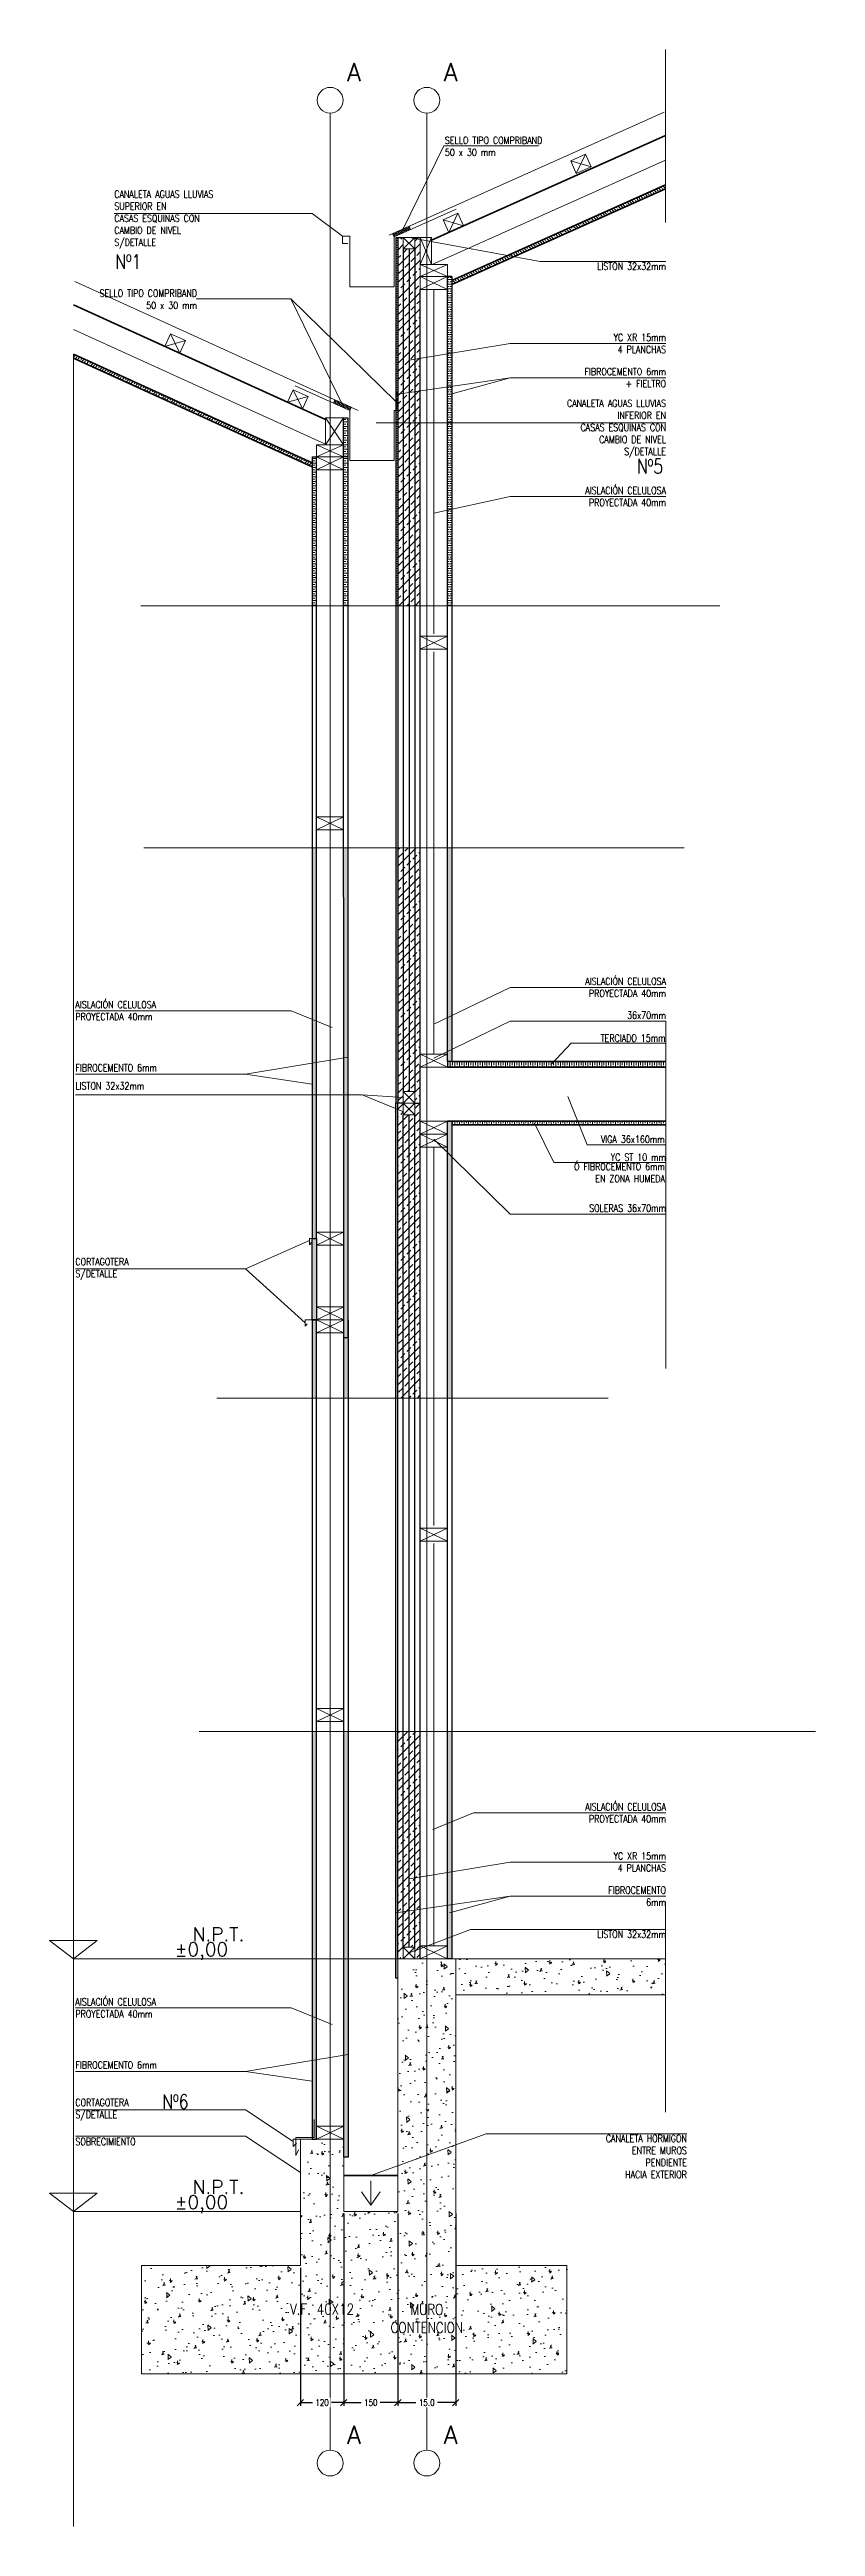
# Model space of a CAD drawing. Header units: metres. Extents: x -2 to 690, y -116 to 73.
# Drawn here: x 480.78 to 482.9, y -88.93 to -82.07 of the extents above; entities that cross this region are included whole.
import ezdxf
from ezdxf.enums import TextEntityAlignment as Align

# ---------------------------------------------------------------- set-up
doc = ezdxf.new("R2010")
doc.units = ezdxf.units.M
doc.header["$LTSCALE"] = 5
doc.header["$MEASUREMENT"] = 0
doc.layers.get('0').update_dxf_attribs({"color": 30})
doc.layers.get('DEFPOINTS').update_dxf_attribs({"color": 210})
doc.layers.add('_AUX', color=210, linetype='Continuous', lineweight=18, plot=False)
for name, color, linetype, lineweight in [('A-ANNO-DIMS', 3, 'Continuous', 18), ('A-ANNO-SYMB', 3, 'Continuous', 18), ('A-ANNO-TEXT', 3, 'Continuous', 18), ('A-DETL-MCUT', 4, 'Continuous', 25), ('A-DETL-PATT', 8, 'Continuous', 18), ('A-ELEV-IDEN', 3, 'Continuous', 18), ('A-ELEV-MBE1', 7, 'Continuous', 35), ('A-ELEV-MBE2', 4, 'Continuous', 25), ('A-WALL-PATT', 8, 'Continuous', 18), ('A-WALL-STUD', 3, 'Continuous', 18)]:
    doc.layers.add(name, color=color, linetype=linetype, lineweight=lineweight)
doc.styles.add('E-ROMANS', font='romans.shx', dxfattribs={"width": 0.8})
doc.dimstyles.new('E-0010_TICK_18', dxfattribs={"dimscale": 0.001, "dimtxt": 18, "dimasz": 18, "dimexe": 9, "dimexo": 6, "dimgap": 9, "dimtad": 0, "dimdec": 0, "dimlfac": 1000, "dimzin": 0, "dimdsep": 46, "dimtxsty": 'E-ROMANS', "dimblk": 'OBLIQUE', "dimcen": 9, "dimclrd": 256, "dimclre": 256, "dimclrt": 256, "dimadec": 0, "dimazin": 0, "dimtfac": 1, "dimtdec": 0, "dimtmove": 1, "dimatfit": 3, "dimldrblk": 'OPEN90', "dimfxl": 1, "dimtfill": 1, "dimtolj": 1, "dimtzin": 0, "dimarcsym": 0})
pattern_1 = [(0, (0, 0), (0, 0.0127), []), (0, (0, 0.00635), (0, 0.0127), [0.00635, -0.003175])]
pattern_2 = [(95, (0, 0), (0.070047325, 0.05877669), [0.009525, -0.104775]), (40, (0, 0), (-0.080008945, 0.055088503), [0.00762, -0.08382]), (145.451, (0.00584, 0.0049), (-0.009961079, 0.113865118), [0.008095, -0.089045]), (91.1842, (-0.01796, 0.01796), (0.110705122, 0.080976706), [0.0142875, -0.1571625]), (141.6356, (-0.00874, 0.02471), (-0.003543072, 0.171413216), [0.0121425, -0.1335675]), (36.184, (-0.01796, 0.01796), (-0.003542786, 0.171413193), [0.01143, -0.12573]), (66, (-0.00449, 0.02245), (0.089760276, 0.017447634), [0.009525, -0.104775]), (11, (-0.00449, 0.02245), (-0.043269963, 0.086970597), [0.00762, -0.08382]), (116.4514, (0.00299, 0.023905), (0.04649002, 0.104418228), [0.008095, -0.089045]), (82.5, (0, 0), (-0.0288027345, 0.0309867068), [0, -0.082804, 0, -0.08509, 0, -0.0841375]), (52.5, (0, 0), (-0.0117948637, 0.0590435), [0, -0.048514, 0, -0.080899, 0, -0.0320675]), (12.5, (-0.020026, -0.020026), (0.0499639315, 0.0459130978), [0, -0.03175, 0, -0.09906, 0, -0.131445]), (2.5, (-0.029006, -0.029006), (0.043381952, 0.0613611964), [0, -0.041275, 0, -0.065786, 0, -0.093345])]
pattern_3 = [(90, (0, 0), (-0.0127, 8e-19), []), (90, (-0.00635, 0), (-0.0127, 8e-19), [0.00635, -0.003175])]
pattern_4 = [(45, (0, 0), (-0.0224506403, 0.0224506403), []), (45, (-0.011225, 0.011225), (-0.0224506403, 0.0224506403), [0.015875, -0.0079375])]

msp = doc.modelspace()

# ---------------------------------------------------------------- texts
at = {"layer": 'A-ANNO-TEXT', "style": 'E-ROMANS'}
for s, insert, char_height, attachment_point in [('SELLO TIPO COMPRIBAND\\P50 x 30 mm', (481.8739, -82.3331), 0.02, 4), ('CANALETA AGUAS LLUVIAS\\PSUPERIOR EN\\PCASAS ESQUINAS CON \\PCAMBIO DE NIVEL\\PS/DETALLE', (480.9586, -82.5358), 0.02, 4), ('Nº1', (480.9973, -82.6326), 0.04, 2), ('LISTON 32x32mm', (482.486, -82.6554), 0.02, 3), ('SELLO TIPO COMPRIBAND\\P50 x 30 mm', (481.1876, -82.7568), 0.02, 6), ('YC XR 15mm\\P4 PLANCHAS', (482.486, -82.8792), 0.02, 6), ('FIBROCEMENTO 6mm\\P+ FIELTRO', (482.486, -82.974), 0.02, 6), ('CANALETA AGUAS LLUVIAS\\PINFERIOR EN\\PCASAS ESQUINAS CON \\PCAMBIO DE NIVEL\\PS/DETALLE', (482.486, -83.1151), 0.02, 6), ('Nº5', (482.4416, -83.1992), 0.04, 2), ('AISLACIÓN CELULOSA\\PPROYECTADA 40mm', (482.486, -83.3031), 0.02, 6), ('AISLACIÓN CELULOSA\\PPROYECTADA 40mm', (482.486, -84.6627), 0.02, 6), ('AISLACIÓN CELULOSA\\PPROYECTADA 40mm', (480.8509, -84.7273), 0.02, 4), ('36x70mm', (482.486, -84.74), 0.02, 6), ('TERCIADO 15mm', (482.4849, -84.8035), 0.02, 6), ('FIBROCEMENTO 6mm', (480.8509, -84.8856), 0.02, 4), ('LISTON 32x32mm', (480.8509, -84.9357), 0.02, 4), ('VIGA 36x160mm', (482.4824, -85.0835), 0.02, 6), ('YC ST 10 mm', (482.486, -85.1333), 0.02, 6), ('Ó FIBROCEMENTO 6mm\\PEN ZONA HUMEDA', (482.483, -85.176), 0.02, 6), ('SOLERAS 36x70mm', (482.486, -85.2744), 0.02, 6), ('CORTAGOTERA\\PS/DETALLE', (480.8509, -85.4424), 0.02, 4), ('AISLACIÓN CELULOSA\\PPROYECTADA 40mm', (482.486, -86.9492), 0.02, 6), ('YC XR 15mm\\P4 PLANCHAS', (482.486, -87.0854), 0.02, 6), ('FIBROCEMENTO\\P6mm', (482.486, -87.1802), 0.02, 6), ('LISTON 32x32mm', (482.486, -87.2755), 0.02, 3), ('AISLACIÓN CELULOSA\\PPROYECTADA 40mm', (480.8509, -87.4895), 0.02, 4), ('FIBROCEMENTO 6mm', (480.8509, -87.6478), 0.02, 4), ('CORTAGOTERA\\PS/DETALLE', (480.8509, -87.7715), 0.02, 4), ('Nº6', (481.1277, -87.729), 0.04, 2), ('SOBRECIMIENTO', (480.8509, -87.8598), 0.02, 4), ('CANALETA HORMIGON\\PENTRE MUROS\\PPENDIENTE \\PHACIA EXTERIOR', (482.5438, -87.8411), 0.02, 3), ('\\pi-0.09,l0.09,t0.09;V.F. 40X12', (481.5337, -88.3241), 0.03, 5), ('\\pi-0.09,l0.09,t0.09;MURO \\PCONTENCION', (481.8237, -88.35), 0.03, 5)]:
    msp.add_mtext(s, dxfattribs=dict(at, insert=insert, char_height=char_height, attachment_point=attachment_point))
for p in [(481.6226, -82.1278), (481.8901, -82.1278), (481.6226, -88.6724), (481.8901, -88.6724)]:
    msp.add_attdef('A', text='0.00', height=0.05, dxfattribs=at).set_placement(p, align=Align.MIDDLE_CENTER)
for tag, text, p in [('N.P.T.', 'N.', (481.2471, -87.3157)), ('%%P0,00', '0.00', (481.1998, -87.3575)), ('%%P0,00', '0.00', (481.1998, -88.0575)), ('N.P.T.', 'N.', (481.2471, -88.0157))]:
    msp.add_attdef(tag, text=text, height=0.0375, dxfattribs=at).set_placement(p, align=Align.BOTTOM_CENTER)

# ---------------------------------------------------------------- blocks, each defined once
blk = doc.blocks.new('_Oblique')
at = {"color": 0, "linetype": 'ByBlock', "lineweight": -2}
blk.add_line((-0.5, -0.5), (0.5, 0.5), dxfattribs=at)
blk = doc.blocks.new('*D38')
at = {"layer": 'A-ANNO-DIMS', "lineweight": -2, "transparency": 16777216}
for p, q in [((481.5937, -88.0594), (481.5937, -88.5918)), ((481.7437, -88.0594), (481.7437, -88.5918)), ((481.5937, -88.5828), (481.6422, -88.5828)), ((481.7437, -88.5828), (481.6951, -88.5828))]:
    blk.add_line(p, q, dxfattribs=at)
at = {"layer": 'DEFPOINTS', "color": 0, "transparency": 16777216}
for p in [(481.5937, -88.0534), (481.7437, -88.0534), (481.7437, -88.5828)]:
    blk.add_point(p, dxfattribs=at)
at = {"layer": 'A-ANNO-DIMS', "lineweight": -2, "transparency": 16777216, "xscale": 0.018, "yscale": 0.018, "zscale": 0.018, "rotation": 180}
blk.add_blockref('_Oblique', (481.5937, -88.5828), dxfattribs=at)
at = {"layer": 'A-ANNO-DIMS', "lineweight": -2, "transparency": 16777216, "xscale": 0.018, "yscale": 0.018, "zscale": 0.018}
blk.add_blockref('_Oblique', (481.7437, -88.5828), dxfattribs=at)
at = {"layer": 'A-ANNO-DIMS', "transparency": 16777216, "insert": (481.6687, -88.5828), "char_height": 0.018, "attachment_point": 5, "style": 'E-ROMANS', "bg_fill": 3, "box_fill_scale": 1.25, "bg_fill_color": 256, "bg_fill_true_color": 13158600, "bg_fill_transparency": 0}
blk.add_mtext('\\A1;150', dxfattribs=at)
blk = doc.blocks.new('_Open90')
at = {"color": 0, "linetype": 'ByBlock', "lineweight": -2}
for p, q in [((0, 0), (-1, 0)), ((-0.5, 0.5), (0, 0)), ((0, 0), (-0.5, -0.5))]:
    blk.add_line(p, q, dxfattribs=at)
blk = doc.blocks.new('*D1013')
at = {"layer": 'A-ANNO-DIMS', "lineweight": -2, "transparency": 16777216}
for p, q in [((481.5937, -88.0594), (481.5937, -88.5918)), ((481.4737, -88.2094), (481.4737, -88.5918)), ((481.4737, -88.5828), (481.5072, -88.5828)), ((481.5937, -88.5828), (481.5601, -88.5828))]:
    blk.add_line(p, q, dxfattribs=at)
at = {"layer": 'DEFPOINTS', "color": 0, "transparency": 16777216}
for p in [(481.5937, -88.0534), (481.4737, -88.2034), (481.5937, -88.5828)]:
    blk.add_point(p, dxfattribs=at)
at = {"layer": 'A-ANNO-DIMS', "lineweight": -2, "transparency": 16777216, "xscale": 0.018, "yscale": 0.018, "zscale": 0.018, "rotation": 180}
blk.add_blockref('_Oblique', (481.4737, -88.5828), dxfattribs=at)
at = {"layer": 'A-ANNO-DIMS', "lineweight": -2, "transparency": 16777216, "xscale": 0.018, "yscale": 0.018, "zscale": 0.018}
blk.add_blockref('_Oblique', (481.5937, -88.5828), dxfattribs=at)
at = {"layer": 'A-ANNO-DIMS', "transparency": 16777216, "insert": (481.5337, -88.5828), "char_height": 0.018, "attachment_point": 5, "style": 'E-ROMANS', "bg_fill": 3, "box_fill_scale": 1.25, "bg_fill_color": 256, "bg_fill_true_color": 13158600, "bg_fill_transparency": 0}
blk.add_mtext('\\A1;120', dxfattribs=at)
blk = doc.blocks.new('*D1014')
at = {"layer": 'A-ANNO-DIMS', "lineweight": -2, "transparency": 16777216}
for p, q in [((481.7437, -88.0594), (481.7437, -88.5918)), ((481.9037, -88.0594), (481.9037, -88.5918)), ((481.7437, -88.5828), (481.7937, -88.5828)), ((481.9037, -88.5828), (481.8536, -88.5828))]:
    blk.add_line(p, q, dxfattribs=at)
at = {"layer": 'DEFPOINTS', "color": 0, "transparency": 16777216}
for p in [(481.7437, -88.0534), (481.9037, -88.0534), (481.9037, -88.5828)]:
    blk.add_point(p, dxfattribs=at)
at = {"layer": 'A-ANNO-DIMS', "lineweight": -2, "transparency": 16777216, "xscale": 0.018, "yscale": 0.018, "zscale": 0.018, "rotation": 180}
blk.add_blockref('_Oblique', (481.7437, -88.5828), dxfattribs=at)
at = {"layer": 'A-ANNO-DIMS', "lineweight": -2, "transparency": 16777216, "xscale": 0.018, "yscale": 0.018, "zscale": 0.018}
blk.add_blockref('_Oblique', (481.9037, -88.5828), dxfattribs=at)
at = {"layer": 'A-ANNO-DIMS', "transparency": 16777216, "insert": (481.8237, -88.5828), "char_height": 0.018, "attachment_point": 5, "style": 'E-ROMANS', "bg_fill": 3, "box_fill_scale": 1.25, "bg_fill_color": 256, "bg_fill_true_color": 13158600, "bg_fill_transparency": 0}
blk.add_mtext('\\A1;15.0', dxfattribs=at)

# ---------------------------------------------------------------- hatches: boundary and pattern name
at = {"layer": 'A-DETL-PATT'}
h = msp.add_hatch(dxfattribs=at)
h.set_pattern_fill('BRASS', color=256, scale=0.002, angle=135, style=0)
h.set_pattern_definition([(135, (0, 0), (-0.00898025612, -0.00898025612), []), (135, (-0.00449, -0.00449), (-0.00898025612, -0.00898025612), [0.00635, -0.003175])])
h.paths.add_polyline_path([(482.4846, -82.4507), (482.4846, -82.4398), (481.8927, -82.7046), (481.8927, -82.7156)])
h = msp.add_hatch(dxfattribs=at)
h.set_pattern_fill('HONEY', color=256, scale=0.0008, angle=41.52733, style=0)
h.set_pattern_definition([(221.5273325, (925.5052264, 271.4312112), (-0.004310670362, -0.00087915796), [0.00254, -0.00508]), (101.5273325, (925.5052264, 271.4312112), (0.001393962053, 0.004172729021), [0.00254, -0.00508]), (161.5273325, (925.5052264, 271.4312112), (-0.0029167083084, 0.003293571061), [-0.00508, 0.00254])])
h.paths.add_polyline_path([(481.7787, -82.5638), (481.7747, -82.5546), (481.729, -82.5751), (481.7331, -82.5842)])
h = msp.add_hatch(dxfattribs=at)
h.set_pattern_fill('BRASS', color=256, scale=0.002, style=0)
h.set_pattern_definition(pattern_1)
h.paths.add_polyline_path([(481.7437, -82.9963), (481.7437, -82.5854), (481.7377, -82.5854), (481.7377, -83.0648), (481.7437, -83.0648)])
h.paths.add_polyline_path([(481.7437, -83.0648), (481.7377, -83.0648), (481.7377, -83.6056), (481.7437, -83.6056)])
h.paths.add_polyline_path([(481.8927, -82.6934), (481.8807, -82.6934), (481.8807, -83.6056), (481.8927, -83.6056)])
h = msp.add_hatch(dxfattribs=at)
h.set_pattern_fill('BRASS', color=256, scale=0.005, angle=45, style=0)
h.set_pattern_definition(pattern_4)
h.paths.add_polyline_path([(481.8057, -82.7434), (481.8057, -82.7434), (481.8057, -82.6934), (481.8057, -82.6604), (481.8057, -82.5854), (481.7907, -82.5854), (481.7907, -82.6174), (481.7907, -83.6056), (481.8057, -83.6056)])
h.paths.add_polyline_path([(481.7907, -82.6174), (481.7747, -82.6174), (481.7747, -83.6056), (481.7907, -83.6056)])
h.paths.add_polyline_path([(481.7747, -82.6174), (481.7587, -82.6174), (481.7587, -83.6056), (481.7747, -83.6056)])
h.paths.add_polyline_path([(481.7587, -82.6174), (481.7587, -82.5854), (481.7437, -82.5854), (481.7437, -83.6056), (481.7587, -83.6056)])
h = msp.add_hatch(dxfattribs=at)
h.set_pattern_fill('BRASS', color=256, scale=0.002, angle=45, style=0)
h.set_pattern_definition([(45, (0, 0), (-0.00898025612, 0.00898025612), []), (45, (-0.00449, 0.00449), (-0.00898025612, 0.00898025612), [0.00635, -0.003175])])
h.paths.add_polyline_path([(480.8454, -82.9092), (480.8454, -82.9202), (481.5066, -83.2213), (481.5066, -83.2103)])
h = msp.add_hatch(dxfattribs=at)
h.set_pattern_fill('HONEY', color=256, scale=0.0008, angle=-72.58279, style=0)
h.set_pattern_definition([(107.4172091, (623.58822, -632.6855093), (0.000958411243, 0.004293744936), [0.00254, -0.00508]), (347.4172091, (623.58822, -632.6855093), (0.0032392865705, -0.002976880952), [0.00254, -0.00508]), (47.4172091, (623.58822, -632.6855093), (0.004197697814, 0.001316863984), [-0.00508, 0.00254])])
h.paths.add_polyline_path([(481.7377, -83.0148), (481.7377, -83.0648), (481.7437, -83.0648), (481.7437, -83.0148)])
h = msp.add_hatch(dxfattribs=at)
h.set_pattern_fill('HONEY', color=256, scale=0.0008, angle=-6.89723, style=0)
h.set_pattern_definition([(173.10277417, (1040.887534, -180.095806), (-0.00351826788, 0.0026413233065), [0.00254, -0.00508]), (53.10277417, (1040.887534, -180.095806), (0.004046587023, 0.0017262477085), [0.00254, -0.00508]), (113.10277417, (1040.887534, -180.095806), (0.000528319143, 0.004367571015), [-0.00508, 0.00254])])
h.paths.add_polyline_path([(481.6107, -83.0648), (481.6148, -83.0557), (481.5692, -83.0351), (481.5651, -83.0442)])
h = msp.add_hatch(dxfattribs=at)
h.set_pattern_fill('BRASS', color=256, scale=0.002, style=0)
h.set_pattern_definition(pattern_1)
h.paths.add_polyline_path([(481.6056, -83.1934), (481.5936, -83.1934), (481.5936, -83.6056), (481.6056, -83.6056)])
h.paths.add_polyline_path([(481.6056, -83.0854), (481.5936, -83.0854), (481.5936, -83.1934), (481.6056, -83.1934)])
h.paths.add_polyline_path([(481.5186, -83.1934), (481.5066, -83.1934), (481.5066, -83.6056), (481.5186, -83.6056)])
h = msp.add_hatch(dxfattribs=at)
h.set_pattern_fill('BRASS', color=256, scale=0.002, style=0)
h.set_pattern_definition(pattern_1)
h.paths.add_polyline_path([(481.6056, -84.2759), (481.5936, -84.2759), (481.5937, -85.5334), (481.5937, -85.5334), (481.5937, -85.5834), (481.5937, -85.6334), (481.6056, -85.6334)])
h.paths.add_polyline_path([(481.5186, -84.2759), (481.5066, -84.2759), (481.5066, -85.3584), (481.5186, -85.3584), (481.5186, -85.3334)])
h.paths.add_polyline_path([(481.5187, -85.3834), (481.5186, -85.3834), (481.5186, -85.3584), (481.5066, -85.3584), (481.5066, -85.5834), (481.5187, -85.5834), (481.5187, -85.5334)])
h.paths.add_polyline_path([(481.5187, -85.5834), (481.5067, -85.5834), (481.5067, -85.8003), (481.5187, -85.8003)])
h.paths.add_polyline_path([(481.6057, -85.6334), (481.5937, -85.6334), (481.5937, -85.8003), (481.6057, -85.8003)])
h = msp.add_hatch(dxfattribs=at)
h.set_pattern_fill('BRASS', color=256, scale=0.002, style=0)
h.set_pattern_definition(pattern_1)
h.paths.add_polyline_path([(481.8927, -84.2759), (481.8807, -84.2759), (481.8807, -84.8834), (481.8927, -84.8834)])
h.paths.add_polyline_path([(481.7437, -84.2759), (481.7377, -84.2759), (481.7377, -84.9834), (481.7437, -84.9834)])
h.paths.add_polyline_path([(481.7437, -84.9834), (481.7377, -84.9834), (481.7377, -84.9834), (481.7377, -85.8003), (481.7437, -85.8003)])
h.paths.add_polyline_path([(481.8927, -85.0334), (481.8807, -85.0334), (481.8807, -85.8003), (481.8927, -85.8003)])
h = msp.add_hatch(dxfattribs=at)
h.set_pattern_fill('BRASS', color=256, scale=0.005, angle=45, style=0)
h.set_pattern_definition(pattern_4)
h.paths.add_polyline_path([(481.8057, -84.2759), (481.7907, -84.2759), (481.7907, -84.9514), (481.7907, -84.9834), (481.8057, -84.9834), (481.8057, -84.8834), (481.8057, -84.8834), (481.8057, -84.8334)])
h.paths.add_polyline_path([(481.7907, -84.2759), (481.7747, -84.2759), (481.7747, -84.9514), (481.7907, -84.9514)])
h.paths.add_polyline_path([(481.7747, -84.2759), (481.7587, -84.2759), (481.7587, -84.9514), (481.7747, -84.9514)])
h.paths.add_polyline_path([(481.7587, -84.2759), (481.7437, -84.2759), (481.7437, -84.9834), (481.7587, -84.9834), (481.7587, -84.9514)])
h.paths.add_polyline_path([(481.8057, -85.0334), (481.8057, -85.0334), (481.8057, -84.9834), (481.7907, -84.9834), (481.7907, -85.0154), (481.7907, -85.8003), (481.8057, -85.8003)])
h.paths.add_polyline_path([(481.7907, -85.0154), (481.7747, -85.0154), (481.7747, -85.8003), (481.7907, -85.8003)])
h.paths.add_polyline_path([(481.7747, -85.0154), (481.7587, -85.0154), (481.7587, -85.8003), (481.7747, -85.8003)])
h.paths.add_polyline_path([(481.7587, -85.0154), (481.7587, -84.9834), (481.7437, -84.9834), (481.7437, -84.9834), (481.7437, -85.8003), (481.7587, -85.8003)])
h = msp.add_hatch(dxfattribs=at)
h.set_pattern_fill('BRASS', color=256, scale=0.002, angle=90, style=0)
h.set_pattern_definition(pattern_3)
h.paths.add_polyline_path([(482.486, -84.8684), (481.8927, -84.8684), (481.8807, -84.8684), (481.8807, -84.8834), (482.486, -84.8834)])
h = msp.add_hatch(dxfattribs=at)
h.set_pattern_fill('BRASS', color=256, scale=0.002, angle=90, style=0)
h.set_pattern_definition(pattern_3)
h.paths.add_polyline_path([(482.486, -85.0334), (481.8927, -85.0334), (481.8927, -85.0434), (482.486, -85.0434)])
h = msp.add_hatch(dxfattribs=at)
h.set_pattern_fill('BRASS', color=256, scale=0.002, style=0)
h.set_pattern_definition(pattern_1)
h.paths.add_polyline_path([(481.8927, -86.7239), (481.8807, -86.7239), (481.8807, -87.3534), (481.8927, -87.3534)])
h.paths.add_polyline_path([(481.7437, -86.7239), (481.7377, -86.7239), (481.7377, -87.3534), (481.7437, -87.3534)])
h.paths.add_polyline_path([(481.7437, -87.3534), (481.7377, -87.3534), (481.7377, -87.4074), (481.7437, -87.4074)])
h.paths.add_polyline_path([(481.6057, -86.7239), (481.5937, -86.7239), (481.5937, -87.3534), (481.6057, -87.3534)])
h.paths.add_polyline_path([(481.6057, -87.3534), (481.5937, -87.3534), (481.5937, -87.8034), (481.5937, -87.8534), (481.5937, -87.9034), (481.6057, -87.9034)])
h.paths.add_polyline_path([(481.5187, -87.3534), (481.5067, -87.3534), (481.5067, -87.8534), (481.5187, -87.8534), (481.5187, -87.8034)])
h.paths.add_polyline_path([(481.5187, -86.7239), (481.5067, -86.7239), (481.5067, -87.3534), (481.5187, -87.3534)])
h = msp.add_hatch(dxfattribs=at)
h.set_pattern_fill('BRASS', color=256, scale=0.005, angle=45, style=0)
h.set_pattern_definition(pattern_4)
h.paths.add_polyline_path([(481.8057, -86.7239), (481.7907, -86.7239), (481.7907, -87.3214), (481.7907, -87.3534), (481.8057, -87.3534)])
h.paths.add_polyline_path([(481.7907, -86.7239), (481.7747, -86.7239), (481.7747, -87.3214), (481.7907, -87.3214)])
h.paths.add_polyline_path([(481.7747, -86.7239), (481.7587, -86.7239), (481.7587, -87.3214), (481.7747, -87.3214)])
h.paths.add_polyline_path([(481.7587, -86.7239), (481.7437, -86.7239), (481.7437, -87.3534), (481.7587, -87.3534), (481.7587, -87.3214)])
h = msp.add_hatch(dxfattribs=at)
h.set_pattern_fill('AR-CONC', color=256, scale=0.0005, angle=45, style=0)
h.set_pattern_definition(pattern_2)
h.paths.add_polyline_path([(481.9037, -87.3534), (481.7437, -87.3534), (481.7437, -88.0534), (481.5937, -88.0534), (481.5937, -87.8534), (481.4737, -87.8534), (481.4737, -88.2034), (481.0337, -88.2034), (481.0337, -88.5034), (482.2118, -88.5034), (482.2118, -88.2034), (481.9037, -88.2034)])
h.paths.add_polyline_path([(481.681, -88.3013), (481.9663, -88.3013), (481.9663, -88.3987), (481.681, -88.3987)], flags=24)
h.paths.add_polyline_path([(481.4266, -88.3012), (481.6407, -88.3012), (481.6407, -88.347), (481.4266, -88.347)], flags=24)
h = msp.add_hatch(dxfattribs=at)
h.set_pattern_fill('AR-CONC', color=256, scale=0.0005, angle=45, style=0)
h.set_pattern_definition(pattern_2)
h.paths.add_polyline_path([(482.4846, -87.3534), (481.9037, -87.3534), (481.9037, -87.4534), (482.4846, -87.4534)])

# ---------------------------------------------------------------- linework, layer by layer
at = {"layer": '_AUX'}
msp.add_line((482.486, -84.7568), (482.486, -85.7182), dxfattribs=at)
for points in [[(482.4846, -82.5437), (482.4846, -82.0651)], [(480.8454, -82.9092), (480.8454, -88.9259)], [(481.0317, -83.6056), (482.6355, -83.6056)], [(481.0401, -84.2759), (482.5359, -84.2759)], [(481.2425, -85.8003), (482.3259, -85.8003)], [(481.194, -86.7239), (482.8997, -86.7239)], [(482.4846, -87.195), (482.4846, -87.7787)]]:
    msp.add_lwpolyline(points, dxfattribs=at)
at = {"layer": '_AUX', "color": 4}
for points in [[(481.5186, -85.3334), (481.5186, -85.3584), (481.4993, -85.3584), (481.4993, -85.3759), (481.5049, -85.3693)], [(481.5187, -85.5334), (481.5187, -85.5834), (481.4873, -85.5834), (481.4873, -85.6009), (481.4929, -85.5943)], [(481.5187, -87.8034), (481.5187, -87.8534), (481.4737, -87.8534), (481.4537, -87.8534), (481.4537, -87.8734), (481.4628, -87.864)]]:
    msp.add_lwpolyline(points, dxfattribs=at)
at = {"layer": 'A-ANNO-SYMB', "ltscale": 10}
for p, q in [((481.5562, -88.7144), (481.5562, -82.2414)), ((481.8237, -88.7144), (481.8237, -82.2414))]:
    msp.add_line(p, q, dxfattribs=at)
at = {"layer": 'A-ANNO-SYMB'}
for p, q in [((481.9037, -87.3534), (481.7437, -87.3534)), ((481.7437, -87.3534), (481.7437, -88.0534)), ((482.4846, -87.3534), (481.9037, -87.3534)), ((481.9037, -88.2034), (481.9037, -87.3534)), ((482.4846, -87.4534), (481.9037, -87.4534)), ((481.4737, -88.2034), (481.4737, -87.8534)), ((481.4737, -87.8534), (481.5937, -87.8534)), ((481.5937, -87.8534), (481.5937, -88.0534)), ((481.4737, -88.0534), (480.8454, -88.0534))]:
    msp.add_line(p, q, dxfattribs=at)
for points in [[(481.7194, -82.5794), (482.4805, -82.2387)], [(481.905, -82.5072), (481.7331, -82.5842), (481.7331, -82.7224), (481.6107, -82.7224), (481.6107, -82.5824), (481.5907, -82.5824), (481.5907, -82.6024), (481.6052, -82.6024)], [(481.7331, -82.5842), (481.7787, -82.5638), (481.7747, -82.5546), (481.729, -82.5751), (481.7331, -82.5842)], [(481.634, -83.0649), (480.8495, -82.7076)], [(481.459, -82.9963), (481.6107, -83.0648), (481.6107, -83.203), (481.7335, -83.203), (481.7335, -83.0648), (481.7437, -83.0648), (481.7437, -82.9963), (481.7437, -82.9963)], [(481.7377, -83.0148), (481.7377, -83.0648), (481.7437, -83.0648), (481.7437, -83.0148), (481.7377, -83.0148)], [(481.5651, -83.0442), (481.6107, -83.0648), (481.6148, -83.0557), (481.5692, -83.0351), (481.5651, -83.0442)], [(480.7794, -87.3025), (480.9114, -87.3025)], [(480.7794, -87.3025), (480.8454, -87.3534), (480.9114, -87.3025)], [(481.5119, -87.7985), (481.5119, -87.8485), (481.4611, -87.8485), (481.4611, -87.8985), (481.4688, -87.8829)], [(480.7794, -88.0025), (480.9114, -88.0025)], [(480.7794, -88.0025), (480.8454, -88.0534), (480.9114, -88.0025)], [(481.7437, -88.0534), (481.5937, -88.0534)], [(481.4737, -88.2034), (481.0337, -88.2034), (481.0337, -88.5034), (482.2118, -88.5034), (482.2118, -88.2034), (481.9037, -88.2034)]]:
    msp.add_lwpolyline(points, dxfattribs=at)
for centre in [(481.5562, -82.2056), (481.8237, -82.2056), (481.5562, -88.7502), (481.8237, -88.7502)]:
    msp.add_circle(centre, 0.0358, dxfattribs=at)
at = {"layer": 'A-ANNO-TEXT'}
for p, q in [((481.8707, -82.3322), (482.1331, -82.3322)), ((481.5907, -82.5824), (481.5061, -82.5194)), ((482.1372, -82.6526), (481.7747, -82.5854)), ((481.4474, -82.756), (481.185, -82.756)), ((481.4474, -82.756), (481.7377, -83.0398)), ((482.0545, -82.974), (481.7377, -83.0202)), ((481.3223, -84.9033), (481.6057, -84.856)), ((482.2232, -84.8175), (482.1691, -84.8751)), ((482.2679, -85.0985), (482.2138, -84.9651)), ((482.1756, -85.1483), (482.1215, -85.039)), ((482.0545, -87.1802), (481.7377, -87.2264)), ((481.9448, -87.2728), (481.7747, -87.3374)), ((481.3223, -87.6655), (481.6057, -87.6182))]:
    msp.add_line(p, q, dxfattribs=at)
for points in [[(481.8707, -82.3322), (481.7549, -82.569)], [(480.9586, -82.5194), (481.3902, -82.5194), (481.5061, -82.5194)], [(482.486, -82.6526), (482.1372, -82.6526), (482.1372, -82.6526)], [(481.4474, -82.756), (481.5917, -83.0507)], [(482.486, -82.8792), (482.0545, -82.8792), (481.7747, -82.9254)], [(482.486, -82.974), (482.0545, -82.974), (481.8867, -83.0202)], [(482.486, -83.0987), (482.0545, -83.0987), (481.6836, -83.0987)], [(482.486, -83.3031), (482.0545, -83.3031), (481.8432, -83.3492)], [(480.8509, -84.7273), (481.4487, -84.7273), (481.5614, -84.7735)], [(482.486, -84.6627), (482.0545, -84.6627), (481.8432, -84.7644)], [(482.486, -84.7568), (482.0545, -84.7568), (481.8432, -84.8584)], [(482.486, -84.8175), (482.2232, -84.8175)], [(480.8509, -84.9033), (481.3223, -84.9033), (481.5067, -84.9305)], [(480.8509, -84.9602), (481.6446, -84.9602), (481.7572, -85.0063)], [(481.6446, -84.9602), (481.7587, -84.9674)], [(482.486, -85.2912), (482.0545, -85.2912), (481.8432, -85.0834)], [(482.486, -85.0985), (482.2679, -85.0985)], [(482.486, -85.1483), (482.1756, -85.1483)], [(480.8509, -85.4424), (481.3223, -85.4424), (481.4993, -85.3643)], [(481.3223, -85.4424), (481.4873, -85.5922)], [(482.486, -86.9492), (481.9532, -86.9492), (481.8406, -86.9954)], [(482.486, -87.0854), (482.0545, -87.0854), (481.7747, -87.1316)], [(482.486, -87.1802), (482.0545, -87.1802), (481.8867, -87.2264)], [(482.486, -87.2728), (482.0545, -87.2728), (481.9448, -87.2728)], [(480.8509, -87.4895), (481.4487, -87.4895), (481.5614, -87.5357)], [(480.8509, -87.6655), (481.3223, -87.6655), (481.5067, -87.6927)], [(480.8509, -87.7715), (481.3223, -87.7715), (481.4537, -87.8592)], [(480.8509, -87.8445), (481.3223, -87.8445), (481.4737, -87.9456)], [(482.5438, -87.8381), (481.9884, -87.8381), (481.6687, -87.9534)]]:
    msp.add_lwpolyline(points, dxfattribs=at)
at = {"layer": 'A-DETL-MCUT'}
for p, q in [((481.7377, -82.5854), (481.7377, -84.9834)), ((481.7377, -82.5854), (481.7437, -82.5854)), ((481.7437, -82.5854), (481.7437, -84.9834)), ((481.7437, -82.5854), (481.7587, -82.5854)), ((481.7907, -82.5854), (481.8057, -82.5854)), ((481.7587, -82.6174), (481.7587, -84.9514)), ((481.7747, -82.6174), (481.7747, -84.9514)), ((481.7907, -82.6174), (481.7907, -84.9514)), ((481.8057, -84.8474), (481.8057, -82.7294)), ((481.8927, -82.6934), (481.8807, -82.6934)), ((481.5066, -83.1934), (481.5186, -83.1934)), ((481.8057, -87.3534), (481.8057, -84.8764)), ((481.7377, -87.4074), (481.7377, -84.9834)), ((481.7587, -84.9834), (481.7377, -84.9834)), ((481.7437, -87.3534), (481.7437, -84.9834)), ((481.7907, -84.9834), (481.8057, -84.9834)), ((481.7587, -87.3214), (481.7587, -85.0154)), ((481.7747, -87.3214), (481.7747, -85.0154)), ((481.7907, -87.3214), (481.7907, -85.0154)), ((481.5067, -85.5834), (481.5186, -85.5834)), ((481.7437, -87.4074), (481.7377, -87.4074))]:
    msp.add_line(p, q, dxfattribs=at)
for points in [[(481.8927, -82.6934), (481.8927, -84.8684), (481.8807, -84.8684), (481.8807, -82.6934)], [(481.5066, -83.1934), (481.5066, -85.3584), (481.5186, -85.3584), (481.5186, -83.1934)], [(481.6056, -83.1934), (481.6056, -85.6334), (481.5937, -85.6334), (481.5936, -83.1934)], [(481.8927, -85.0334), (481.8927, -87.3534), (481.8807, -87.3534), (481.8807, -85.0334)], [(481.5067, -85.5834), (481.5067, -87.8534), (481.5187, -87.8534), (481.5187, -85.5834)], [(481.6057, -85.5834), (481.6057, -87.9034), (481.5937, -87.9034), (481.5937, -85.5834)]]:
    msp.add_lwpolyline(points, dxfattribs=at)
for points in [[(481.5936, -83.0854), (481.6056, -83.0854), (481.6056, -83.1934), (481.5936, -83.1934)], [(481.5066, -85.3584), (481.5187, -85.3584), (481.5187, -85.5834), (481.5066, -85.5834)]]:
    msp.add_lwpolyline(points, close=True, dxfattribs=at)
at = {"layer": 'A-ELEV-IDEN', "ltscale": 10}
msp.add_line((480.8454, -87.3534), (481.7437, -87.3534), dxfattribs=at)
at = {"layer": 'A-ELEV-MBE1'}
for p, q in [((482.486, -84.8684), (481.8927, -84.8684)), ((481.5937, -87.9534), (481.7437, -87.9534))]:
    msp.add_line(p, q, dxfattribs=at)
for points in [[(481.8367, -82.5928), (482.4846, -82.3028)], [(481.8927, -82.7046), (482.4846, -82.4398)], [(481.8927, -82.7156), (482.4846, -82.4507)], [(481.5436, -83.0898), (480.8454, -82.7719)], [(481.5066, -83.2103), (480.8454, -82.9092)], [(481.5066, -83.2213), (480.8454, -82.9202)], [(482.486, -84.8834), (481.8807, -84.8834), (481.8807, -84.8834)], [(481.8807, -85.0334), (482.486, -85.0334)], [(481.8927, -85.0434), (482.486, -85.0434)]]:
    msp.add_lwpolyline(points, dxfattribs=at)
at = {"layer": 'A-ELEV-MBE2'}
msp.add_line((481.5937, -87.8034), (481.5937, -85.5834), dxfattribs=at)
at = {"layer": 'A-WALL-PATT', "ltscale": 10}
for p, q in [((481.8432, -83.6834), (481.8432, -82.7294)), ((481.5561, -84.1834), (481.5561, -83.2434)), ((481.8432, -84.8474), (481.8432, -83.7334)), ((481.5561, -85.3334), (481.5561, -84.2334)), ((481.8432, -86.1534), (481.8432, -85.1054)), ((481.5561, -85.3834), (481.5561, -85.5474)), ((481.5562, -86.6534), (481.5562, -85.6194)), ((481.8432, -87.3174), (481.8432, -86.2034)), ((481.5562, -87.8034), (481.5562, -86.7034))]:
    msp.add_line(p, q, dxfattribs=at)
at = {"layer": 'A-WALL-PATT', "ltscale": 14}
for points in [[(481.8384, -82.6604), (482.4846, -82.3713)], [(481.5436, -83.1585), (480.8454, -82.8405)]]:
    msp.add_lwpolyline(points, dxfattribs=at)
at = {"layer": 'A-WALL-STUD'}
for p, q in [((482.2787, -82.3896), (482.2221, -82.3733)), ((482.2377, -82.408), (482.2632, -82.3549)), ((481.8844, -82.5714), (481.91, -82.5183)), ((481.8367, -82.6604), (481.8057, -82.5854)), ((481.8367, -82.5854), (481.8057, -82.6604)), ((481.9255, -82.553), (481.8689, -82.5367)), ((481.8807, -82.6934), (481.8057, -82.7294)), ((481.8057, -82.6934), (481.8807, -82.7294)), ((481.0987, -82.8872), (481.1554, -82.8713)), ((481.1396, -82.9058), (481.1144, -82.8526)), ((481.4793, -83.0605), (481.4541, -83.0073)), ((481.4383, -83.0418), (481.495, -83.0259)), ((481.5436, -83.1604), (481.5936, -83.0854)), ((481.5436, -83.0854), (481.5936, -83.1604)), ((481.5186, -83.1934), (481.5936, -83.2294)), ((481.5936, -83.1934), (481.5186, -83.2294)), ((481.8057, -83.7264), (481.8807, -83.6904)), ((481.8807, -83.7264), (481.8057, -83.6904)), ((481.5936, -84.2264), (481.5186, -84.1904)), ((481.5186, -84.2264), (481.5936, -84.1904)), ((481.8057, -84.8834), (481.8807, -84.8474)), ((481.8807, -84.8834), (481.8057, -84.8474)), ((481.8057, -85.0694), (481.8807, -85.0334)), ((481.8807, -85.0694), (481.8057, -85.0334)), ((481.8057, -85.1054), (481.8807, -85.0694)), ((481.8807, -85.1054), (481.8057, -85.0694)), ((481.5936, -85.3764), (481.5186, -85.3404)), ((481.5186, -85.3764), (481.5936, -85.3404)), ((481.5937, -85.5834), (481.5187, -85.5474)), ((481.5187, -85.5834), (481.5937, -85.5474)), ((481.5937, -85.6194), (481.5187, -85.5834)), ((481.5187, -85.6194), (481.5937, -85.5834)), ((481.8807, -86.1964), (481.8057, -86.1604)), ((481.8057, -86.1964), (481.8807, -86.1604)), ((481.5187, -86.6964), (481.5937, -86.6604)), ((481.5937, -86.6964), (481.5187, -86.6604)), ((481.8807, -87.3534), (481.8057, -87.3174)), ((481.8057, -87.3534), (481.8807, -87.3174)), ((481.5187, -87.8534), (481.5937, -87.8174)), ((481.5937, -87.8534), (481.5187, -87.8174))]:
    msp.add_line(p, q, dxfattribs=at)
for points in [[(482.2377, -82.408), (482.2787, -82.3896), (482.2632, -82.3549), (482.2221, -82.3733)], [(481.8844, -82.5714), (481.9255, -82.553), (481.91, -82.5183), (481.8689, -82.5367)], [(481.8807, -82.6934), (481.8057, -82.6934), (481.8057, -82.7294), (481.8807, -82.7294)], [(481.1396, -82.9058), (481.0987, -82.8872), (481.1144, -82.8526), (481.1554, -82.8713)], [(481.4793, -83.0605), (481.4383, -83.0418), (481.4541, -83.0073), (481.495, -83.0259)], [(481.5186, -83.1934), (481.5936, -83.1934), (481.5936, -83.2294), (481.5186, -83.2294)], [(481.8057, -83.7264), (481.8807, -83.7264), (481.8807, -83.6904), (481.8057, -83.6904)], [(481.5936, -84.2264), (481.5186, -84.2264), (481.5186, -84.1904), (481.5936, -84.1904)], [(481.8057, -84.8834), (481.8807, -84.8834), (481.8807, -84.8474), (481.8057, -84.8474)], [(481.8057, -85.0694), (481.8807, -85.0694), (481.8807, -85.0334), (481.8057, -85.0334)], [(481.8057, -85.1054), (481.8807, -85.1054), (481.8807, -85.0694), (481.8057, -85.0694)], [(481.5936, -85.3764), (481.5186, -85.3764), (481.5186, -85.3404), (481.5936, -85.3404)], [(481.5937, -85.5834), (481.5187, -85.5834), (481.5187, -85.5474), (481.5937, -85.5474)], [(481.5937, -85.6194), (481.5187, -85.6194), (481.5187, -85.5834), (481.5937, -85.5834)], [(481.8807, -86.1964), (481.8057, -86.1964), (481.8057, -86.1604), (481.8807, -86.1604)], [(481.5187, -86.6964), (481.5937, -86.6964), (481.5937, -86.6604), (481.5187, -86.6604)], [(481.8807, -87.3534), (481.8057, -87.3534), (481.8057, -87.3174), (481.8807, -87.3174)], [(481.5187, -87.8534), (481.5937, -87.8534), (481.5937, -87.8174), (481.5187, -87.8174)]]:
    msp.add_lwpolyline(points, close=True, dxfattribs=at)
for points in [[(481.7907, -82.6174), (481.7907, -82.5854), (481.7587, -82.5854), (481.7587, -82.6174), (481.7907, -82.6174)], [(481.7907, -82.5854), (481.7587, -82.6174)], [(481.7587, -82.5854), (481.7907, -82.6174)], [(481.8057, -82.5854), (481.8367, -82.5854), (481.8367, -82.5854), (481.8367, -82.6604), (481.8057, -82.6604), (481.8057, -82.5854)], [(481.8807, -82.6934), (481.8807, -82.6934), (481.8807, -82.6604), (481.8677, -82.6604), (481.8057, -82.6604), (481.8057, -82.6934), (481.8807, -82.6934)], [(481.8807, -82.6604), (481.8057, -82.6934)], [(481.8057, -82.6604), (481.8807, -82.6934)], [(481.5936, -83.0854), (481.5436, -83.0854), (481.5436, -83.0854), (481.5436, -83.1604), (481.5936, -83.1604), (481.5936, -83.0854)], [(481.5186, -83.1934), (481.5186, -83.1934), (481.5186, -83.1604), (481.5316, -83.1604), (481.5936, -83.1604), (481.5936, -83.1934), (481.5186, -83.1934)], [(481.5186, -83.1604), (481.5936, -83.1934)], [(481.5936, -83.1604), (481.5186, -83.1934)], [(481.7907, -84.9514), (481.7907, -84.9834), (481.7587, -84.9834), (481.7587, -84.9514), (481.7907, -84.9514)], [(481.7907, -84.9834), (481.7587, -84.9514)], [(481.7587, -84.9834), (481.7907, -84.9514)], [(481.7907, -85.0154), (481.7907, -84.9834), (481.7587, -84.9834), (481.7587, -85.0154), (481.7907, -85.0154)], [(481.7907, -84.9834), (481.7587, -85.0154)], [(481.7587, -84.9834), (481.7907, -85.0154)], [(481.7907, -87.3534), (481.7907, -87.3214), (481.7587, -87.3214), (481.7587, -87.3534), (481.7907, -87.3534)], [(481.7907, -87.3214), (481.7587, -87.3534)], [(481.7587, -87.3214), (481.7907, -87.3534)]]:
    msp.add_lwpolyline(points, dxfattribs=at)

msp.set_redraw_order([(e.dxf.handle, doc.entitydb.next_handle()) for e in msp.query("TEXT MTEXT ATTDEF DIMENSION ARC_DIMENSION")])  # texts and dimensions are drawn at this point

# ---------------------------------------------------------------- next in the draw order: dimensions: what is measured, and where the dimension line sits
at = {"layer": 'A-ANNO-DIMS'}
dim = msp.add_linear_dim(base=(481.7437, -88.5828), p1=(481.5937, -88.0534), p2=(481.7437, -88.0534), dimstyle='E-0010_TICK_18', dxfattribs=at)
dim.commit()
dim.dimension.update_dxf_attribs({"geometry": '*D38', "text_midpoint": (481.6687, -88.5828)})

# ---------------------------------------------------------------- next in the draw order: linework, layer by layer
at = {"layer": 'A-ELEV-IDEN', "ltscale": 10}
for points in [[(481.6687, -88.0361), (481.6426, -87.9986)], [(481.6687, -87.9681), (481.6687, -88.0361)], [(481.6687, -88.0361), (481.6947, -87.9986)]]:
    msp.add_lwpolyline(points, dxfattribs=at)

# ---------------------------------------------------------------- next in the draw order: dimensions: what is measured, and where the dimension line sits
at = {"layer": 'A-ANNO-DIMS'}
dim = msp.add_linear_dim(base=(481.5937, -88.5828), p1=(481.4737, -88.2034), p2=(481.5937, -88.0534), dimstyle='E-0010_TICK_18', dxfattribs=at)
dim.commit()
dim.dimension.update_dxf_attribs({"geometry": '*D1013', "text_midpoint": (481.5337, -88.5828)})
dim = msp.add_linear_dim(base=(481.9037, -88.5828), p1=(481.7437, -88.0534), p2=(481.9037, -88.0534), text='15.0', dimstyle='E-0010_TICK_18', dxfattribs=at)
dim.commit()
dim.dimension.update_dxf_attribs({"geometry": '*D1014', "text_midpoint": (481.8237, -88.5828)})

doc.saveas('drawing.dxf')
